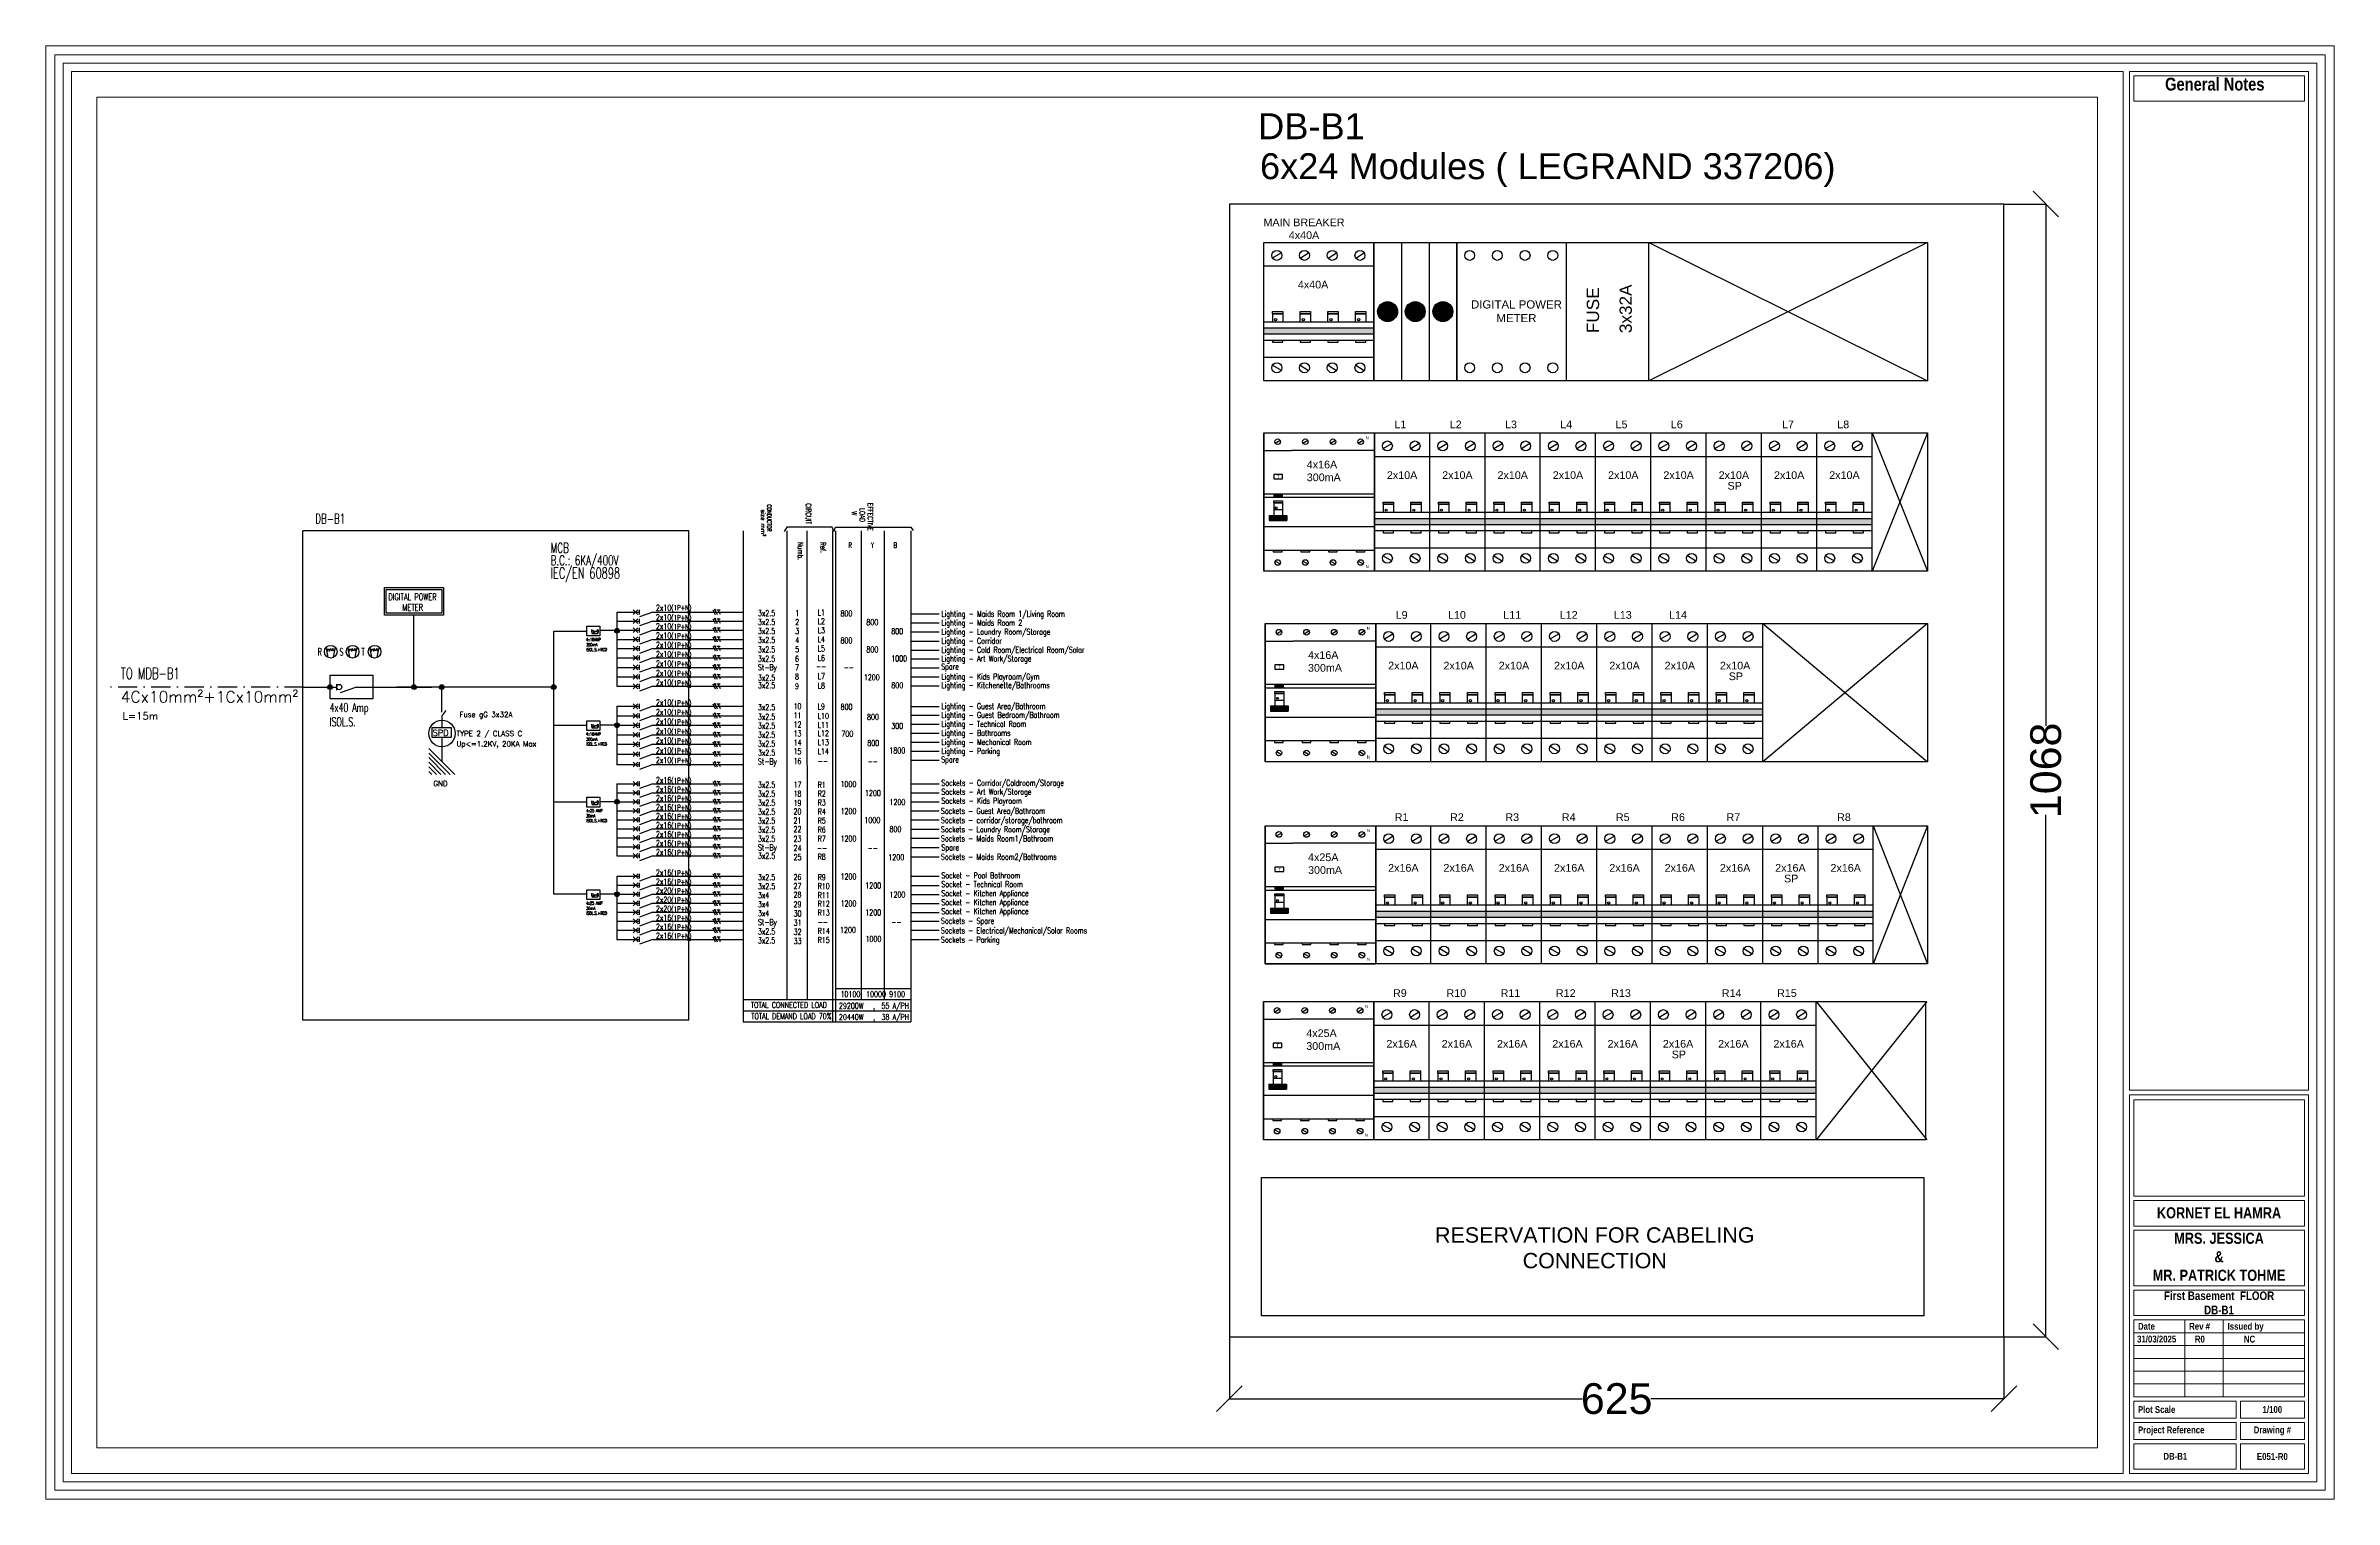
# Model space of a CAD drawing. Header units: inches. Extents: x 1476668 to 1566069, y 38384 to 95134.
import ezdxf

# ---------------------------------------------------------------- set-up
doc = ezdxf.new("R2010")
doc.units = ezdxf.units.IN
doc.header["$LTSCALE"] = 1000
doc.header["$MEASUREMENT"] = 0
for name, pattern in [('C', [1, 0.5, 0, 0.5]), ('COLD', [1.3, 0.75, -0.25, 0.05, -0.25]), ('CONTINOUS', [0])]:
    doc.linetypes.add(name, pattern=pattern)
for name, color, linetype in [('BES_Hatch', 7, 'Continuous'), ('E0 - G - Panel', 1, 'Continuous'), ('E1 - L - Dimensions', 30, 'Continuous'), ('E_PanelBoard', 7, 'Continuous'), ('E_POWERRISER', 7, 'Continuous'), ('PANEL BOARDS', 7, 'Continuous')]:
    doc.layers.add(name, color=color, linetype=linetype)
for name, color, linetype, lineweight in [('SAS-ANOTATION-01', 150, 'Continuous', 9), ('SAS-CMU', 30, 'Continuous', 20), ('SAS-PAPER FRAME', 122, 'Continuous', 18)]:
    doc.layers.add(name, color=color, linetype=linetype, lineweight=lineweight)
doc.styles.add('ROMANS', font='ROMANS.shx')
doc.styles.get("Standard").update_dxf_attribs({"font": 'arial.ttf'})
doc.dimstyles.get("Standard").update_dxf_attribs({"dimtxt": 180, "dimasz": 100, "dimexe": 0.18, "dimexo": 0.0625, "dimgap": 0.09, "dimtad": 0, "dimdec": 0, "dimlfac": 0.1, "dimzin": 0, "dimdsep": 46, "dimtxsty": 'Standard', "dimblk": 'OBLIQUE', "dimcen": 0.09, "dimadec": 0, "dimazin": 0, "dimtfac": 1, "dimtdec": 0, "dimtofl": 0, "dimtmove": 0, "dimatfit": 3, "dimfxl": 1, "dimtolj": 1, "dimtzin": 0, "dimarcsym": 0})

# ---------------------------------------------------------------- blocks, each defined once
blk = doc.blocks.new('4x32')
for points in [[(4013, 2582), (0, 2582), (0, 2283), (4013, 2283)], [(5367, 2582), (1354, 2582), (1354, 2283), (5367, 2283)]]:
    blk.add_hatch(color=6).paths.add_polyline_path(points)
at = {"color": 6}
for p, q in [((0, 6750), (5367, 6750)), ((0, 0), (0, 6750)), ((5367, 0), (5367, 6750)), ((0, 5605), (1350, 5605)), ((426, 5993), (842, 6241)), ((1350, 5605), (2700, 5605)), ((1780, 5987), (2188, 6247)), ((2700, 5605), (5367, 5605)), ((3134, 5987), (3542, 6247)), ((4488, 5987), (4896, 6247)), ((427, 3375), (928, 3375)), ((928, 3375), (928, 2882)), ((1777, 2882), (1777, 3375)), ((1777, 3375), (2278, 3375)), ((2278, 3375), (2278, 2882)), ((3127, 2882), (3127, 3375)), ((3127, 3375), (3628, 3375)), ((3628, 3375), (3628, 2882)), ((4481, 2882), (4481, 3375)), ((4481, 3375), (4982, 3375)), ((4982, 3375), (4982, 2882)), ((0, 2882), (1350, 2882)), ((0, 2582), (5367, 2582)), ((0, 2283), (5367, 2283)), ((427, 3267), (928, 3267)), ((427, 3267), (427, 2882)), ((1350, 2882), (2700, 2882)), ((1777, 3267), (2278, 3267)), ((2700, 2882), (5367, 2882)), ((3127, 3267), (3628, 3267)), ((4481, 3267), (4982, 3267)), ((0, 1983), (1350, 1983)), ((0, 1145), (1350, 1145)), ((427, 1983), (427, 1879)), ((427, 1879), (928, 1879)), ((928, 1879), (928, 1983)), ((1350, 1983), (2700, 1983)), ((1350, 1145), (2700, 1145)), ((1777, 1983), (1777, 1879)), ((1777, 1879), (2278, 1879)), ((2278, 1879), (2278, 1983)), ((2700, 1983), (5367, 1983)), ((2700, 1145), (5367, 1145)), ((3127, 1983), (3127, 1879)), ((3127, 1879), (3628, 1879)), ((3628, 1879), (3628, 1983)), ((4481, 1983), (4481, 1879)), ((4481, 1879), (4982, 1879)), ((4982, 1879), (4982, 1983)), ((5367, 0), (0, 0)), ((426, 757), (842, 509)), ((1780, 763), (2188, 503)), ((3134, 763), (3542, 503)), ((4488, 763), (4896, 503))]:
    blk.add_line(p, q, dxfattribs=at)
for points in [[(427, 3375), (928, 3375), (928, 3267), (427, 3267)], [(1777, 3375), (2278, 3375), (2278, 3267), (1777, 3267)], [(3127, 3375), (3628, 3375), (3628, 3267), (3127, 3267)], [(4481, 3375), (4982, 3375), (4982, 3267), (4481, 3267)]]:
    blk.add_lwpolyline(points, close=True, dxfattribs=at)
for centre, radius in [((634, 6117), 242), ((1984, 6117), 242), ((3338, 6117), 242), ((4692, 6117), 242), ((575, 2982), 53.4), ((1925, 2982), 53.4), ((3275, 2982), 53.4), ((4629, 2982), 53.4), ((634, 633), 242), ((1984, 633), 242), ((3338, 633), 242), ((4692, 633), 242)]:
    blk.add_circle(centre, radius, dxfattribs=at)
at = {"color": 6, "lineweight": 35, "ltscale": 5, "insert": (1661, 4500), "char_height": 375, "width": 1388.73, "attachment_point": 7}
blk.add_mtext('4x40A', dxfattribs=at)
blk = doc.blocks.new('indicator lamp red')
at = {"layer": 'BES_Hatch', "linetype": 'CONTINOUS'}
h = blk.add_hatch(color=1, dxfattribs=at)
h.dxf.hatch_style = 1
edge = h.paths.add_edge_path()
edge.add_arc((675, 3375), 486, 0, 360)
at = {"color": 1, "ltscale": 5}
for p, q in [((0, 6750), (1350, 6750)), ((0, 6750), (0, 0)), ((1350, 6750), (1350, 0)), ((1350, 0), (0, 0))]:
    blk.add_line(p, q, dxfattribs=at)
at = {"layer": 'E1 - L - Dimensions', "color": 1, "linetype": 'CONTINOUS'}
blk.add_circle((675, 3375), 486, dxfattribs=at)
blk = doc.blocks.new('indicator lamp green')
at = {"layer": 'BES_Hatch', "linetype": 'CONTINOUS'}
h = blk.add_hatch(color=3, dxfattribs=at)
h.dxf.hatch_style = 1
edge = h.paths.add_edge_path()
edge.add_arc((675, 3375), 486, 0, 360)
at = {"color": 3, "ltscale": 5}
for p, q in [((0, 6750), (1350, 6750)), ((0, 6750), (0, 0)), ((1350, 6750), (1350, 0)), ((1350, 0), (0, 0))]:
    blk.add_line(p, q, dxfattribs=at)
at = {"layer": 'E1 - L - Dimensions', "color": 3, "linetype": 'CONTINOUS'}
blk.add_circle((675, 3375), 486, dxfattribs=at)
blk = doc.blocks.new('indicator lamp blue')
at = {"layer": 'BES_Hatch', "linetype": 'CONTINOUS'}
h = blk.add_hatch(color=5, dxfattribs=at)
h.dxf.hatch_style = 1
edge = h.paths.add_edge_path()
edge.add_arc((675, 3375), 486, 0, 360)
at = {"color": 5, "ltscale": 5}
for p, q in [((0, 6750), (1350, 6750)), ((0, 6750), (0, 0)), ((1350, 6750), (1350, 0)), ((1350, 0), (0, 0))]:
    blk.add_line(p, q, dxfattribs=at)
at = {"layer": 'E1 - L - Dimensions', "color": 5, "linetype": 'CONTINOUS'}
blk.add_circle((675, 3375), 486, dxfattribs=at)
blk = doc.blocks.new('4x10 300mA')
at = {"ltscale": 5}
h = blk.add_hatch(color=6, dxfattribs=at)
h.dxf.hatch_style = 1
h.paths.add_polyline_path([(890, 3648), (890, 3748), (499, 3748), (499, 3648)])
blk.add_hatch(color=6, dxfattribs=at).paths.add_polyline_path([(1126, 2729), (262, 2729), (262, 2474), (1126, 2474)])
at = {"color": 6, "ltscale": 5}
for p, q in [((0, 6750), (1350, 6750)), ((0, 6750), (0, 0)), ((1350, 6750), (2700, 6750)), ((2700, 6750), (4050, 6750)), ((4050, 6750), (5400, 6750)), ((5400, 6750), (5400, 0)), ((0, 5893), (1350, 5893)), ((557, 6252), (793, 6392)), ((2700, 5893), (1350, 5893)), ((1907, 6252), (2143, 6392)), ((4050, 5893), (2700, 5893)), ((3257, 6252), (3493, 6392)), ((5400, 5893), (4050, 5893)), ((4607, 6252), (4843, 6392)), ((0, 3787), (5400, 3787)), ((0, 3609), (5400, 3609)), ((907, 3431), (907, 2729)), ((262, 2729), (1126, 2729)), ((262, 2729), (262, 2474)), ((262, 2474), (1126, 2474)), ((481, 3339), (481, 2729)), ((481, 3339), (907, 3339)), ((481, 3339), (481, 2729)), ((481, 3013), (907, 3013)), ((1126, 2729), (1126, 2474)), ((0, 2178), (5400, 2178)), ((0, 1033), (1350, 1033)), ((1350, 0), (0, 0)), ((462, 1033), (462, 945)), ((462, 945), (888, 945)), ((557, 498), (793, 358)), ((888, 945), (888, 1033)), ((1350, 1033), (2700, 1033)), ((2700, 0), (1350, 0)), ((1812, 1033), (1812, 945)), ((1812, 945), (2238, 945)), ((1907, 498), (2143, 358)), ((2238, 945), (2238, 1033)), ((2700, 1033), (4050, 1033)), ((4050, 0), (2700, 0)), ((3162, 1033), (3162, 945)), ((3162, 945), (3588, 945)), ((3257, 498), (3493, 358)), ((3588, 945), (3588, 1033)), ((4050, 1033), (5400, 1033)), ((5400, 0), (4050, 0)), ((4512, 1033), (4512, 945)), ((4512, 945), (4938, 945)), ((4607, 498), (4843, 358)), ((4938, 945), (4938, 1033))]:
    blk.add_line(p, q, dxfattribs=at)
for points in [[(481, 4512), (907, 4512), (907, 4728), (481, 4728)], [(481, 3431), (907, 3431), (907, 3339), (481, 3339)], [(499, 3748), (890, 3748), (890, 3648), (499, 3648)]]:
    blk.add_lwpolyline(points, close=True, dxfattribs=at)
for centre, radius in [((675, 6322), 137), ((2025, 6322), 137), ((3375, 6322), 137), ((4725, 6322), 137), ((607, 3097), 45.4), ((607, 3097), 45.4), ((675, 428), 137), ((2025, 428), 137), ((3375, 428), 137), ((4725, 428), 137)]:
    blk.add_circle(centre, radius, dxfattribs=at)
at = {"color": 6}
for s, insert, char_height, width, attachment_point in [('N', (5118, 6593), 150, 158.31, 3), ('4x16A\\P300mA', (2096, 5397), 375, 1504.83, 1), ('N', (5118, 157), 150, 158.31, 9)]:
    blk.add_mtext(s, dxfattribs=dict(at, insert=insert, char_height=char_height, width=width, attachment_point=attachment_point))
at = {"color": 6, "ltscale": 5, "insert": (634, 4692), "char_height": 150, "width": 158.31, "attachment_point": 1}
blk.add_mtext('T', dxfattribs=at)
blk = doc.blocks.new('2x10')
blk.add_hatch(color=6).paths.add_polyline_path([(2700, 2283), (2700, 2582), (0, 2582), (0, 2283)])
at = {"color": 6}
for p, q in [((0, 6750), (2700, 6750)), ((0, 0), (0, 6750)), ((2700, 0), (2700, 6750)), ((0, 5605), (1350, 5605)), ((426, 5993), (842, 6241)), ((1350, 5605), (2700, 5605)), ((1780, 5987), (2188, 6247)), ((427, 3375), (928, 3375)), ((928, 3375), (928, 2882)), ((1777, 2882), (1777, 3375)), ((1777, 3375), (2278, 3375)), ((2278, 3375), (2278, 2882)), ((0, 2882), (1350, 2882)), ((0, 2582), (2700, 2582)), ((0, 2283), (2700, 2283)), ((427, 3267), (928, 3267)), ((427, 3267), (427, 2882)), ((1350, 2882), (2700, 2882)), ((1777, 3267), (2278, 3267)), ((0, 1983), (1350, 1983)), ((0, 1145), (1350, 1145)), ((427, 1983), (427, 1879)), ((427, 1879), (928, 1879)), ((928, 1879), (928, 1983)), ((1350, 1983), (2700, 1983)), ((1350, 1145), (2700, 1145)), ((1777, 1983), (1777, 1879)), ((1777, 1879), (2278, 1879)), ((2278, 1879), (2278, 1983)), ((2700, 0), (0, 0)), ((426, 757), (842, 509)), ((1780, 763), (2188, 503))]:
    blk.add_line(p, q, dxfattribs=at)
for points in [[(427, 3375), (928, 3375), (928, 3267), (427, 3267)], [(1777, 3375), (2278, 3375), (2278, 3267), (1777, 3267)]]:
    blk.add_lwpolyline(points, close=True, dxfattribs=at)
for centre, radius in [((634, 6117), 242), ((1984, 6117), 242), ((575, 2982), 53.4), ((1925, 2982), 53.4), ((634, 633), 242), ((1984, 633), 242)]:
    blk.add_circle(centre, radius, dxfattribs=at)
at = {"color": 6, "lineweight": 35, "ltscale": 5, "insert": (609, 4500), "char_height": 375, "width": 1504.83, "attachment_point": 7}
blk.add_mtext('2x10A', dxfattribs=at)
blk = doc.blocks.new('POWER METER')
at = {"color": 6}
for p, q in [((0, 6750), (5367, 6750)), ((0, 0), (0, 6750)), ((5367, 0), (5367, 6750)), ((5367, 0), (0, 0))]:
    blk.add_line(p, q, dxfattribs=at)
for centre in [(634, 6117), (1984, 6117), (3338, 6117), (4692, 6117), (634, 633), (1984, 633), (3338, 633), (4692, 633)]:
    blk.add_circle(centre, 242, dxfattribs=at)
at = {"color": 6, "lineweight": 35, "ltscale": 5, "insert": (-145, 2860), "char_height": 400, "width": 6123.44, "attachment_point": 7}
blk.add_mtext('\\pxqc;DIGITAL POWER METER', dxfattribs=at)
blk = doc.blocks.new('FUSE 3X32')
at = {"color": 6}
for p, q in [((0, 6750), (4013, 6750)), ((0, 0), (0, 6750)), ((4013, 0), (4013, 6750)), ((4013, 0), (0, 0))]:
    blk.add_line(p, q, dxfattribs=at)
at = {"color": 6, "lineweight": 35, "ltscale": 5, "char_height": 600, "width": 2407.73, "attachment_point": 7, "rotation": 90}
for s, insert in [('FUSE', (1594, 2323)), ('3x32A', (3192, 2323))]:
    blk.add_mtext(s, dxfattribs=dict(at, insert=insert))
blk = doc.blocks.new('_Oblique')
at = {"color": 0, "linetype": 'ByBlock', "lineweight": -2}
blk.add_line((-0.5, -0.5), (0.5, 0.5), dxfattribs=at)
blk = doc.blocks.new('*D13')
at = {"layer": 'Defpoints', "color": 0, "linetype": 'CONTINOUS', "transparency": 16777216}
for p in [(1522906, 44730), (1553166, 44730), (1553166, 42304)]:
    blk.add_point(p, dxfattribs=at)
at = {"layer": 'E1 - L - Dimensions', "color": 0, "linetype": 'CONTINOUS', "lineweight": -2, "transparency": 16777216}
for p, q in [((1522906, 44730), (1522906, 42304)), ((1553166, 44730), (1553166, 42304)), ((1522906, 42304), (1536703, 42304)), ((1553166, 42304), (1539370, 42304))]:
    blk.add_line(p, q, dxfattribs=at)
at = {"layer": 'E1 - L - Dimensions', "color": 0, "linetype": 'CONTINOUS', "lineweight": -2, "transparency": 16777216, "xscale": 1000, "yscale": 1000, "zscale": 1000, "rotation": 180}
blk.add_blockref('_Oblique', (1522906, 42304), dxfattribs=at)
at = {"layer": 'E1 - L - Dimensions', "color": 0, "linetype": 'CONTINOUS', "lineweight": -2, "transparency": 16777216, "xscale": 1000, "yscale": 1000, "zscale": 1000}
blk.add_blockref('_Oblique', (1553166, 42304), dxfattribs=at)
at = {"layer": 'E1 - L - Dimensions', "color": 0, "linetype": 'CONTINOUS', "transparency": 16777216, "insert": (1538036, 42304), "char_height": 1200, "attachment_point": 5}
blk.add_mtext('\\A1;625', dxfattribs=at)
blk = doc.blocks.new('*D14')
at = {"layer": 'Defpoints', "color": 0, "linetype": 'CONTINOUS', "transparency": 16777216}
for p in [(1553166, 88954), (1553166, 44730), (1554803, 44730)]:
    blk.add_point(p, dxfattribs=at)
at = {"layer": 'E1 - L - Dimensions', "color": 0, "linetype": 'CONTINOUS', "lineweight": -2, "transparency": 16777216}
for p, q in [((1553166, 88954), (1554803, 88954)), ((1554803, 88954), (1554803, 68579)), ((1554803, 44730), (1554803, 65106)), ((1553166, 44730), (1554803, 44730))]:
    blk.add_line(p, q, dxfattribs=at)
at = {"layer": 'E1 - L - Dimensions', "color": 0, "linetype": 'CONTINOUS', "lineweight": -2, "transparency": 16777216, "xscale": 1000, "yscale": 1000, "zscale": 1000}
for p, rotation in [((1554803, 88954), 90), ((1554803, 44730), 270)]:
    blk.add_blockref('_Oblique', p, dxfattribs=dict(at, rotation=rotation))
at = {"layer": 'E1 - L - Dimensions', "color": 0, "linetype": 'CONTINOUS', "transparency": 16777216, "insert": (1554803, 66842), "char_height": 1200, "attachment_point": 5, "rotation": 90}
blk.add_mtext('\\A1;1068', dxfattribs=at)
blk = doc.blocks.new('4x25 300mA')
at = {"ltscale": 5}
h = blk.add_hatch(color=6, dxfattribs=at)
h.dxf.hatch_style = 1
h.paths.add_polyline_path([(1525014, 61238), (1525014, 61318), (1524701, 61318), (1524701, 61238)])
blk.add_hatch(color=6, dxfattribs=at).paths.add_polyline_path([(1525203, 60502), (1524512, 60502), (1524512, 60299), (1525203, 60299)])
at = {"color": 6, "ltscale": 5}
for p, q in [((1524302, 63719), (1525382, 63719)), ((1524302, 63719), (1524302, 58319)), ((1525382, 63719), (1526462, 63719)), ((1526462, 63719), (1527542, 63719)), ((1527542, 63719), (1528622, 63719)), ((1528622, 63719), (1528622, 58319)), ((1524302, 63034), (1525382, 63034)), ((1524748, 63320), (1524937, 63433)), ((1526462, 63034), (1525382, 63034)), ((1525828, 63320), (1526017, 63433)), ((1527542, 63034), (1526462, 63034)), ((1526908, 63320), (1527097, 63433)), ((1528622, 63034), (1527542, 63034)), ((1527988, 63320), (1528177, 63433)), ((1524302, 61349), (1528622, 61349)), ((1524302, 61207), (1528622, 61207)), ((1524687, 60991), (1524687, 60502)), ((1524687, 60991), (1525028, 60991)), ((1524687, 60991), (1524687, 60502)), ((1525028, 61064), (1525028, 60502)), ((1524302, 60062), (1528622, 60062)), ((1524512, 60502), (1525203, 60502)), ((1524512, 60502), (1524512, 60299)), ((1524512, 60299), (1525203, 60299)), ((1524687, 60729), (1525028, 60729)), ((1525203, 60502), (1525203, 60299)), ((1524302, 59146), (1525382, 59146)), ((1524672, 59146), (1524672, 59075)), ((1524672, 59075), (1525013, 59075)), ((1525013, 59075), (1525013, 59146)), ((1525382, 59146), (1526462, 59146)), ((1525752, 59146), (1525752, 59075)), ((1525752, 59075), (1526093, 59075)), ((1526093, 59075), (1526093, 59146)), ((1526462, 59146), (1527542, 59146)), ((1526832, 59146), (1526832, 59075)), ((1526832, 59075), (1527173, 59075)), ((1527173, 59075), (1527173, 59146)), ((1527542, 59146), (1528622, 59146)), ((1527912, 59146), (1527912, 59075)), ((1527912, 59075), (1528253, 59075)), ((1528253, 59075), (1528253, 59146)), ((1525382, 58319), (1524302, 58319)), ((1524748, 58718), (1524937, 58606)), ((1526462, 58319), (1525382, 58319)), ((1525828, 58718), (1526017, 58606)), ((1527542, 58319), (1526462, 58319)), ((1526908, 58718), (1527097, 58606)), ((1528622, 58319), (1527542, 58319)), ((1527988, 58718), (1528177, 58606))]:
    blk.add_line(p, q, dxfattribs=at)
for points in [[(1524687, 61929), (1525028, 61929), (1525028, 62101), (1524687, 62101)], [(1524687, 61064), (1525028, 61064), (1525028, 60991), (1524687, 60991)], [(1524701, 61318), (1525014, 61318), (1525014, 61238), (1524701, 61238)]]:
    blk.add_lwpolyline(points, close=True, dxfattribs=at)
for centre, radius in [((1524842, 63377), 110), ((1525922, 63377), 110), ((1527002, 63377), 110), ((1528082, 63377), 110), ((1524788, 60797), 36.3), ((1524788, 60797), 36.3), ((1524842, 58662), 110), ((1525922, 58662), 110), ((1527002, 58662), 110), ((1528082, 58662), 110)]:
    blk.add_circle(centre, radius, dxfattribs=at)
at = {"color": 6}
for s, insert, char_height, width, attachment_point in [('N', (1528397, 63593), 120, 126.65, 3), ('4x25A\\P300mA', (1525980, 62637), 300, 1203.87, 1), ('N', (1528397, 58445), 120, 126.65, 9)]:
    blk.add_mtext(s, dxfattribs=dict(at, insert=insert, char_height=char_height, width=width, attachment_point=attachment_point))
at = {"color": 6, "ltscale": 5, "insert": (1524810, 62073), "char_height": 120, "width": 126.65, "attachment_point": 1}
blk.add_mtext('T', dxfattribs=at)
blk = doc.blocks.new('CB1')
for p, q in [((0, 0), (0.472, 0)), ((0.442, -0.05), (0.342, 0.05)), ((0.342, -0.05), (0.442, 0.05)), ((0.472, -0.05), (0.472, 0.05)), ((0.756, 0), (0.472, -0.103)), ((0.756, 0), (2.645, 0)), ((2.011, 0.05), (2.061, -0.05)), ((2.051, 0.05), (2.101, -0.05)), ((2.096, 0.05), (2.166, 0.05)), ((2.171, -0.05), (2.121, 0.05))]:
    blk.add_line(p, q)
at = {"ltscale": 0.5}
blk.add_line((2.645, 0), (2.645, -0.189), dxfattribs=at)
for points, const_width in [([(1.516, -0.015, 1), (1.516, 0.015, 1)], 0.03), ([(2.051, 0.045, 1), (2.051, 0.055, 1)], 0.01)]:
    blk.add_lwpolyline(points, format="xyb", close=True, dxfattribs=dict(const_width=const_width))
for centre, radius in [((1.516, 0), 0.03), ((2.051, 0.05), 0.01)]:
    blk.add_circle(centre, radius)
blk = doc.blocks.new('SW')
for p, q in [((0, 0), (0.437, 0)), ((0.7, 0), (1.401, 0)), ((0.845, 0), (0.918, 0)), ((0.7, 0), (0.486, -0.078))]:
    blk.add_line(p, q)
at = {"linetype": 'Continuous'}
blk.add_line((0.437, 0.04), (0.437, -0.04), dxfattribs=at)
blk.add_circle((0.472, 0), 0.035, dxfattribs=at)
blk = doc.blocks.new('2X16')
blk.add_hatch(color=6).paths.add_polyline_path([(2700, 2283), (2700, 2582), (0, 2582), (0, 2283)])
at = {"color": 6}
for p, q in [((0, 6750), (2700, 6750)), ((0, 0), (0, 6750)), ((2700, 0), (2700, 6750)), ((0, 5605), (1350, 5605)), ((426, 5993), (842, 6241)), ((1350, 5605), (2700, 5605)), ((1780, 5987), (2188, 6247)), ((427, 3375), (928, 3375)), ((928, 3375), (928, 2882)), ((1777, 2882), (1777, 3375)), ((1777, 3375), (2278, 3375)), ((2278, 3375), (2278, 2882)), ((0, 2882), (1350, 2882)), ((0, 2582), (2700, 2582)), ((0, 2283), (2700, 2283)), ((427, 3267), (928, 3267)), ((427, 3267), (427, 2882)), ((1350, 2882), (2700, 2882)), ((1777, 3267), (2278, 3267)), ((0, 1983), (1350, 1983)), ((0, 1145), (1350, 1145)), ((427, 1983), (427, 1879)), ((427, 1879), (928, 1879)), ((928, 1879), (928, 1983)), ((1350, 1983), (2700, 1983)), ((1350, 1145), (2700, 1145)), ((1777, 1983), (1777, 1879)), ((1777, 1879), (2278, 1879)), ((2278, 1879), (2278, 1983)), ((2700, 0), (0, 0)), ((426, 757), (842, 509)), ((1780, 763), (2188, 503))]:
    blk.add_line(p, q, dxfattribs=at)
for points in [[(427, 3375), (928, 3375), (928, 3267), (427, 3267)], [(1777, 3375), (2278, 3375), (2278, 3267), (1777, 3267)]]:
    blk.add_lwpolyline(points, close=True, dxfattribs=at)
for centre, radius in [((634, 6117), 242), ((1984, 6117), 242), ((575, 2982), 53.4), ((1925, 2982), 53.4), ((634, 633), 242), ((1984, 633), 242)]:
    blk.add_circle(centre, radius, dxfattribs=at)
at = {"color": 6, "lineweight": 35, "ltscale": 5, "insert": (609, 4500), "char_height": 375, "width": 1504.83, "attachment_point": 7}
blk.add_mtext('2x16A', dxfattribs=at)

msp = doc.modelspace()

# ---------------------------------------------------------------- hatches: boundary and pattern name
at = {"layer": 'E_PanelBoard'}
h = msp.add_hatch(color=256, dxfattribs=at)
h.dxf.hatch_style = 1
edge = h.paths.add_edge_path()
edge.add_arc((1498980.7, 72293.5), 91.6, 0, 360)
h = msp.add_hatch(color=256, dxfattribs=at)
h.dxf.hatch_style = 1
edge = h.paths.add_edge_path()
edge.add_arc((1487772.3, 70094.3), 91.6, 0, 360)
h = msp.add_hatch(color=256, dxfattribs=at)
h.dxf.hatch_style = 1
edge = h.paths.add_edge_path()
edge.add_arc((1491052.9, 70094.3), 91.6, 0, 360)
h = msp.add_hatch(color=256, dxfattribs=at)
h.dxf.hatch_style = 1
edge = h.paths.add_edge_path()
edge.add_arc((1492138.3, 70094.3), 91.6, 0, 360)
h = msp.add_hatch(color=256, dxfattribs=at)
h.dxf.hatch_style = 1
edge = h.paths.add_edge_path()
edge.add_arc((1496512.3, 70094.3), 91.6, 0, 360)
h = msp.add_hatch(color=256, dxfattribs=at)
h.dxf.hatch_style = 1
edge = h.paths.add_edge_path()
edge.add_arc((1498980.7, 68601.8), 91.6, 0, 360)
h = msp.add_hatch(color=256, dxfattribs=at)
h.dxf.hatch_style = 1
edge = h.paths.add_edge_path()
edge.add_arc((1498981.2, 65616.4), 91.6, 0, 360)
h = msp.add_hatch(color=256, dxfattribs=at)
h.dxf.hatch_style = 1
edge = h.paths.add_edge_path()
edge.add_arc((1498981.2, 62003.9), 91.6, 0, 360)

# ---------------------------------------------------------------- linework, layer by layer
at = {"layer": 'E0 - G - Panel', "color": 2, "ltscale": 100}
for p, q in [((1539291.7, 87454.4), (1550173.6, 82054.4)), ((1550173.6, 87454.4), (1539291.7, 82054.4)), ((1548013.6, 80016), (1550173.6, 74616)), ((1550173.6, 80016), (1548013.6, 74616)), ((1543742.5, 72577.7), (1550173.6, 67177.7)), ((1550173.6, 72577.7), (1543742.5, 67177.7)), ((1548062.5, 64681.3), (1550173.6, 59281.3)), ((1550173.6, 64681.3), (1548062.5, 59281.3)), ((1545834.3, 57811.3), (1550154.3, 52411.3)), ((1550154.3, 57811.3), (1545834.3, 52411.3))]:
    msp.add_line(p, q, dxfattribs=at)
for points in [[(1524253.6, 87454.4), (1550173.6, 87454.4), (1550173.6, 82054.4), (1524253.6, 82054.4)], [(1524253.6, 80016), (1550173.6, 80016), (1550173.6, 74616), (1524253.6, 74616)], [(1524302.5, 72577.7), (1550173.6, 72577.7), (1550173.6, 67177.7), (1524302.5, 67177.7)], [(1524302.5, 64681.3), (1550173.6, 64681.3), (1550173.6, 59281.3), (1524302.5, 59281.3)], [(1524234.3, 57811.3), (1550105.4, 57811.3), (1550105.4, 52411.3), (1524234.3, 52411.3)], [(1524166.1, 50941.3), (1550037.2, 50941.3), (1550037.2, 45541.3), (1524166.1, 45541.3)]]:
    msp.add_lwpolyline(points, close=True, dxfattribs=at)
at = {"layer": 'E_PanelBoard'}
for p, q in [((1486709.8, 57086.1), (1486709.8, 76196)), ((1503908.1, 76191.7), (1503907.7, 57028.1)), ((1505617.5, 76196), (1505617.5, 57893.2)), ((1506399.9, 76196), (1506408.2, 57893.2)), ((1507407.8, 76196), (1507407.8, 57028.1)), ((1507525.4, 76196), (1507525.4, 57028.1)), ((1508525.5, 76196), (1508525.5, 57893.2)), ((1509426.2, 76196), (1509426.2, 57893.2)), ((1510463.9, 76196), (1510463.9, 57028.1)), ((1491052.9, 70094.3), (1491052.9, 72905.4)), ((1511568.4, 72941.7), (1510504.1, 72941.7)), ((1510504.1, 72596.4), (1511568.4, 72596.4)), ((1497995, 72224.6), (1497995, 72336)), ((1498171.4, 72280.3), (1497995, 72165.1)), ((1498052.1, 72191), (1498231.5, 72191)), ((1498171.4, 72280.3), (1498197.7, 72280.3)), ((1498231.5, 72227.6), (1498231.5, 72191)), ((1498980.7, 72297), (1498316.7, 72297)), ((1510504.1, 72244.5), (1511568.4, 72244.5)), ((1510504.1, 71892.5), (1511568.4, 71892.5)), ((1510504.1, 71540.6), (1511568.4, 71540.6)), ((1510504.1, 71195.3), (1511568.4, 71195.3)), ((1510504.1, 70843.4), (1511568.4, 70843.4)), ((1490701.6, 70094.3), (1491749.8, 70094.3)), ((1510504.1, 70491.5), (1511568.4, 70491.5)), ((1510504.1, 70139.5), (1511568.4, 70139.5)), ((1510504.1, 69341), (1511568.4, 69341)), ((1510504.1, 68995.7), (1511568.4, 68995.7)), ((1497995, 68532.8), (1497995, 68644.2)), ((1498171.4, 68588.5), (1497995, 68473.4)), ((1498052.1, 68499.2), (1498231.5, 68499.2)), ((1498171.4, 68588.5), (1498197.7, 68588.5)), ((1498231.5, 68535.9), (1498231.5, 68499.2)), ((1498980.7, 68605.3), (1498316.7, 68605.3)), ((1510504.1, 68643.8), (1511568.4, 68643.8)), ((1510504.1, 68291.8), (1511568.4, 68291.8)), ((1492648.7, 66679.2), (1491627.9, 67700)), ((1492468.2, 66679.2), (1491627.9, 67519.5)), ((1492287.7, 66679.2), (1491627.9, 67339)), ((1492107.2, 66679.2), (1491627.9, 67158.4)), ((1510504.1, 67939.9), (1511568.4, 67939.9)), ((1510504.1, 67588), (1511568.4, 67588)), ((1510504.1, 67236.1), (1511568.4, 67236.1)), ((1491926.6, 66679.2), (1491627.9, 66977.9)), ((1491746.1, 66679.2), (1491627.9, 66797.4)), ((1498981.2, 66320.2), (1498981.2, 63504.9)), ((1511569.3, 66307.3), (1510505, 66307.3)), ((1497995.5, 65544), (1497995.5, 65655.4)), ((1498171.8, 65599.7), (1497995.5, 65484.5)), ((1498052.5, 65510.4), (1498232, 65510.4)), ((1498171.8, 65599.7), (1498198.1, 65599.7)), ((1498232, 65547), (1498232, 65510.4)), ((1498981.2, 65616.4), (1498317.2, 65616.4)), ((1510505, 65962), (1511569.3, 65962)), ((1510505, 65610.1), (1511569.3, 65610.1)), ((1511569.3, 65251.5), (1510505, 65251.5)), ((1511569.3, 64893), (1510505, 64893)), ((1511569.3, 64534.5), (1510505, 64534.5)), ((1511569.3, 64175.9), (1510505, 64175.9)), ((1511569.3, 63817.4), (1510505, 63817.4)), ((1498981.2, 62707.7), (1498981.2, 60244.3)), ((1511569.3, 63458.8), (1510505, 63458.8)), ((1511569.3, 62694.8), (1510505, 62694.8)), ((1497995.5, 61931.5), (1497995.5, 62042.9)), ((1498171.8, 61987.2), (1497995.5, 61872)), ((1498052.5, 61897.9), (1498232, 61897.9)), ((1498171.8, 61987.2), (1498198.1, 61987.2)), ((1498232, 61934.5), (1498232, 61897.9)), ((1498981.2, 62003.9), (1498317.2, 62003.9)), ((1510505, 62349.5), (1511569.3, 62349.5)), ((1510505, 61997.6), (1511569.3, 61997.6)), ((1510505, 61645.7), (1511569.3, 61645.7)), ((1510505, 61293.7), (1511569.3, 61293.7)), ((1511569.3, 60941.8), (1510505, 60941.8)), ((1511569.3, 60583.3), (1510505, 60583.3)), ((1511569.3, 60224.7), (1510505, 60224.7)), ((1507525.4, 58330.9), (1510463.9, 58330.9)), ((1503907.7, 57893.2), (1510463.9, 57893.2)), ((1503907.7, 57455.5), (1510463.9, 57455.5)), ((1503907.7, 57028.1), (1510463.9, 57028.1))]:
    msp.add_line(p, q, dxfattribs=at)
at = {"layer": 'E_PanelBoard', "color": 5}
for p, q in [((1501794.6, 57086.1), (1501794.6, 76191.7)), ((1501789.7, 57086.1), (1486706.3, 57086.1))]:
    msp.add_line(p, q, dxfattribs=at)
at = {"layer": 'E_PanelBoard', "color": 3, "linetype": 'COLD'}
for p, q in [((1486740.8, 70094.3), (1479181.7, 70094.3)), ((1492302.5, 69184.9), (1492138.3, 68970.1)), ((1492138.3, 68970.1), (1492138.3, 68511.1))]:
    msp.add_line(p, q, dxfattribs=at)
at = {"layer": 'E_PanelBoard', "linetype": 'Continuous'}
msp.add_line((1496512.3, 70094.3), (1490868.8, 70094.3), dxfattribs=at)
at = {"layer": 'E_PanelBoard', "color": 3}
for p, q in [((1492138.3, 69114), (1492138.3, 70094.3)), ((1492138.3, 68122.8), (1492138.3, 67189.6))]:
    msp.add_line(p, q, dxfattribs=at)
at = {"layer": 'E_PanelBoard', "color": 7}
msp.add_line((1503906.6, 64594.7), (1503906.6, 64242.8), dxfattribs=at)
at = {"layer": 'E_PanelBoard'}
for points in [[(1522906.5, 44730), (1553165.7, 44730), (1553165.7, 88954.4), (1522906.5, 88954.4)], [(1489897.3, 73979.7), (1492208.6, 73979.7), (1492208.6, 72905.4), (1489897.3, 72905.4)], [(1489968.3, 73908.7), (1492137.6, 73908.7), (1492137.6, 72976.4), (1489968.3, 72976.4)], [(1492508.8, 68122.8), (1491767.8, 68122.8), (1491767.8, 68511.1), (1492508.8, 68511.1)]]:
    msp.add_lwpolyline(points, close=True, dxfattribs=at)
at = {"layer": 'E_PanelBoard', "ltscale": 500}
for points in [[(1501794.6, 76191.7), (1486709.8, 76191.7)], [(1497801.7, 62011.4), (1496512.3, 62011.4), (1496512.3, 72280.3), (1497801.2, 72280.3)]]:
    msp.add_lwpolyline(points, dxfattribs=at)
at = {"layer": 'E_PanelBoard'}
for points in [[(1507461, 76164.4), (1507394.9, 76335.3), (1505614.5, 76335.3), (1505517.5, 76169.6)], [(1507461, 76164.4), (1507523.4, 76332.2), (1510465.6, 76332.2), (1510560, 76203.3)], [(1498980.3, 73023), (1498980.3, 70123)], [(1491626.5, 70094.3), (1490382.3, 70094.3)]]:
    msp.add_lwpolyline(points, dxfattribs=at)
at = {"layer": 'E_PanelBoard', "ltscale": 0.5}
for points in [[(1498316.7, 72090.9), (1497801.2, 72090.9), (1497801.2, 72469.7), (1498316.7, 72469.7)], [(1498316.7, 68399.2), (1497801.2, 68399.2), (1497801.2, 68777.9), (1498316.7, 68777.9)], [(1498317.2, 65410.3), (1497801.7, 65410.3), (1497801.7, 65789.1), (1498317.2, 65789.1)], [(1498317.2, 61797.8), (1497801.7, 61797.8), (1497801.7, 62176.6), (1498317.2, 62176.6)]]:
    msp.add_lwpolyline(points, close=True, dxfattribs=at)
at = {"layer": 'E_PanelBoard', "linetype": 'Continuous'}
msp.add_lwpolyline([(1487772.3, 70558.1), (1489445.2, 70558.1), (1489445.2, 69630.5), (1487772.3, 69630.5)], close=True, dxfattribs=at)
at = {"layer": 'E_PanelBoard', "ltscale": 100}
for points in [[(1498980.3, 69343.2), (1498980.2, 67062.5)], [(1497801.2, 68588.5), (1496512.3, 68588.5)], [(1497801.7, 65599.7), (1496512.3, 65599.7)]]:
    msp.add_lwpolyline(points, dxfattribs=at)
at = {"layer": 'E_PanelBoard', "linetype": 'Continuous'}
for centre in [(1498034, 72280.3), (1498034, 68588.5), (1498034.4, 65599.7), (1498034.4, 61987.2)]:
    msp.add_circle(centre, 39, dxfattribs=at)
at = {"layer": 'E_PanelBoard'}
for centre in [(1498980.7, 72293.5), (1487772.3, 70094.3), (1491052.9, 70094.3), (1492138.3, 70094.3), (1496512.3, 70094.3), (1498980.7, 68601.8), (1498981.2, 65616.4), (1498981.2, 62003.9)]:
    msp.add_circle(centre, 91.6, dxfattribs=at)
at = {"layer": 'E_PanelBoard', "color": 3}
msp.add_circle((1492147, 68282.2), 517.2, dxfattribs=at)
at = {"layer": 'E_PanelBoard', "extrusion": (0, 0, -1)}
for centre in [(1498231.5, 72280.3), (1498231.5, 68588.5), (1498232, 65599.7), (1498232, 61987.2)]:
    msp.add_ellipse(centre, major_axis=(0, -52.7), ratio=0.6434172, dxfattribs=at)
at = {"layer": 'PANEL BOARDS', "color": 3}
for p, q in [((1487695.3, 71250.5), (1487631.3, 71596.1)), ((1487631.3, 71596.1), (1487673.6, 71498)), ((1487673.6, 71498), (1487715.9, 71596.1)), ((1487715.9, 71596.1), (1487758.2, 71498)), ((1487758.2, 71498), (1487800.4, 71596.1)), ((1487842.7, 71498), (1487800.4, 71596.1)), ((1487885, 71596.1), (1487842.7, 71498)), ((1487927.3, 71498), (1487885, 71596.1)), ((1487905.6, 71250.5), (1487969.5, 71596.1)), ((1487969.5, 71596.1), (1487927.3, 71498))]:
    msp.add_line(p, q, dxfattribs=at)
at = {"layer": 'PANEL BOARDS', "color": 5}
for p, q in [((1488485, 71596.1), (1488527.3, 71498)), ((1488549, 71250.5), (1488485, 71596.1)), ((1488527.3, 71498), (1488569.6, 71596.1)), ((1488569.6, 71596.1), (1488611.8, 71498)), ((1488611.8, 71498), (1488654.1, 71596.1)), ((1488696.4, 71498), (1488654.1, 71596.1)), ((1488738.7, 71596.1), (1488696.4, 71498)), ((1488781, 71498), (1488738.7, 71596.1)), ((1488759.3, 71250.5), (1488823.2, 71596.1)), ((1488823.2, 71596.1), (1488781, 71498))]:
    msp.add_line(p, q, dxfattribs=at)
at = {"layer": 'PANEL BOARDS', "color": 20}
for p, q in [((1489343.4, 71596.1), (1489385.7, 71498)), ((1489407.3, 71250.5), (1489343.4, 71596.1)), ((1489385.7, 71498), (1489427.9, 71596.1)), ((1489427.9, 71596.1), (1489470.2, 71498)), ((1489470.2, 71498), (1489512.5, 71596.1)), ((1489554.8, 71498), (1489512.5, 71596.1)), ((1489597, 71596.1), (1489554.8, 71498)), ((1489639.3, 71498), (1489597, 71596.1)), ((1489617.6, 71250.5), (1489681.6, 71596.1)), ((1489681.6, 71596.1), (1489639.3, 71498))]:
    msp.add_line(p, q, dxfattribs=at)
at = {"layer": 'PANEL BOARDS', "color": 1}
for centre in [(1487800.4, 71475.2), (1488654.1, 71475.2), (1489512.5, 71475.2)]:
    msp.add_circle(centre, 248.1, dxfattribs=at)
at = {"layer": 'SAS-CMU', "color": 244, "true_color": 0x991b1e}
msp.add_lwpolyline([(1476668.6, 38383.5), (1566068.6, 38383.5), (1566068.6, 95133.5), (1476668.6, 95133.5)], close=True, dxfattribs=at)
at = {"layer": 'SAS-PAPER FRAME'}
for p, q in [((1558235.2, 45383.5), (1558235.2, 42383.5)), ((1564901.9, 45383.5), (1558235.2, 45383.5)), ((1564901.9, 44883.5), (1558235.2, 44883.5)), ((1564901.9, 44383.5), (1558235.2, 44383.5)), ((1564901.9, 43883.5), (1558235.2, 43883.5)), ((1564901.9, 43383.5), (1558235.2, 43383.5)), ((1564901.9, 42883.5), (1558235.2, 42883.5)), ((1558235.2, 42383.5), (1564901.9, 42383.5))]:
    msp.add_line(p, q, dxfattribs=at)
for points in [[(1477018.6, 38733.5), (1565718.6, 38733.5), (1565718.6, 94783.5), (1477018.6, 94783.5)], [(1477343.6, 39058.5), (1565393.6, 39058.5), (1565393.6, 94458.5), (1477343.6, 94458.5)], [(1477668.6, 39383.5), (1477668.6, 94133.5), (1557818.6, 94133.5), (1557818.6, 39383.5)], [(1558068.6, 94133.5), (1565068.6, 94133.5), (1565068.6, 54359), (1558068.6, 54359)], [(1564901.9, 92966.8), (1558235.2, 92966.8), (1558235.2, 93966.8), (1564901.9, 93966.8)], [(1478668.6, 40383.5), (1478668.6, 93133.5), (1556818.6, 93133.5), (1556818.6, 40383.5)], [(1558068.6, 39383.5), (1565068.6, 39383.5), (1565068.6, 54176), (1558068.6, 54176)], [(1564901.9, 49050.2), (1558235.2, 49050.2), (1558235.2, 50050.2), (1564901.9, 50050.2)], [(1564901.9, 46716.8), (1558235.2, 46716.8), (1558235.2, 48883.5), (1564901.9, 48883.5)], [(1564901.9, 45550.2), (1558235.2, 45550.2), (1558235.2, 46550.2), (1564901.9, 46550.2)], [(1558235.2, 41550.2), (1562235.2, 41550.2), (1562235.2, 42216.8), (1558235.2, 42216.8)], [(1564901.9, 41550.2), (1562401.9, 41550.2), (1562401.9, 42216.8), (1564901.9, 42216.8)], [(1558235.2, 40716.8), (1562235.2, 40716.8), (1562235.2, 41383.5), (1558235.2, 41383.5)], [(1564901.9, 40716.8), (1562401.9, 40716.8), (1562401.9, 41383.5), (1564901.9, 41383.5)], [(1558235.2, 39550.2), (1562235.2, 39550.2), (1562235.2, 40550.2), (1558235.2, 40550.2)], [(1564901.9, 39550.2), (1562401.9, 39550.2), (1562401.9, 40550.2), (1564901.9, 40550.2)]]:
    msp.add_lwpolyline(points, close=True, dxfattribs=at)
for points in [[(1558235.2, 50216.8), (1558235.2, 53983), (1564901.9, 53983), (1564901.9, 50216.8), (1558235.2, 50216.8)], [(1560235.2, 42383.5), (1560235.2, 45383.5)], [(1561735.2, 42383.5), (1561735.2, 45383.5)], [(1564901.9, 42383.5), (1564901.9, 45383.5)]]:
    msp.add_lwpolyline(points, dxfattribs=at)

# ---------------------------------------------------------------- block references
at = {"layer": 'E0 - G - Panel', "linetype": 'CONTINOUS', "xscale": 0.8, "yscale": 0.8, "zscale": 0.8}
for name, p in [('4x32', (1524253.6, 82054.4)), ('indicator lamp red', (1528547.4, 82054.4)), ('indicator lamp green', (1529627.4, 82054.4)), ('indicator lamp blue', (1530707.4, 82054.4)), ('POWER METER', (1531787.4, 82054.4)), ('FUSE 3X32', (1536081.2, 82054.4)), ('4x10 300mA', (1524253.6, 74616)), ('2x10', (1528573.6, 74616)), ('2x10', (1530733.6, 74616)), ('2x10', (1532893.6, 74616)), ('2x10', (1535053.6, 74616)), ('2x10', (1537213.6, 74616)), ('2x10', (1539373.6, 74616)), ('2x10', (1541533.6, 74616)), ('2x10', (1543693.6, 74616)), ('2x10', (1545853.6, 74616)), ('4x10 300mA', (1524302.5, 67177.7)), ('2x10', (1528622.5, 67177.7)), ('2x10', (1530782.5, 67177.7)), ('2x10', (1532942.5, 67177.7)), ('2x10', (1535102.5, 67177.7)), ('2x10', (1537262.5, 67177.7)), ('2x10', (1539422.5, 67177.7)), ('2x10', (1541582.5, 67177.7)), ('2X16', (1528622.5, 59281.3)), ('2X16', (1530782.5, 59281.3)), ('2X16', (1532942.5, 59281.3)), ('2X16', (1535102.5, 59281.3)), ('2X16', (1537262.5, 59281.3)), ('2X16', (1539422.5, 59281.3)), ('2X16', (1541582.5, 59281.3)), ('2X16', (1543742.5, 59281.3)), ('2X16', (1545902.5, 59281.3)), ('2X16', (1528554.3, 52411.3)), ('2X16', (1530714.3, 52411.3)), ('2X16', (1532874.3, 52411.3)), ('2X16', (1535034.3, 52411.3)), ('2X16', (1537194.3, 52411.3)), ('2X16', (1539354.3, 52411.3)), ('2X16', (1541514.3, 52411.3)), ('2X16', (1543674.3, 52411.3))]:
    msp.add_blockref(name, p, dxfattribs=at)
at = {"layer": 'E0 - G - Panel', "linetype": 'CONTINOUS'}
for p in [(0, 962), (-68.2, -5908)]:
    msp.add_blockref('4x25 300mA', p, dxfattribs=at)
at = {"layer": 'E_PanelBoard', "linetype": 'Continuous'}
for name, p, xscale, yscale, zscale in [('CB1', (1498980.3, 73023), 1862.779197126449, 1862.779197126449, 1862.779197126449), ('CB1', (1498980.3, 72671), 1862.779197126449, 1862.779197126449, 1862.779197126449), ('CB1', (1498980.3, 72319.1), 1862.779197126449, 1862.779197126449, 1862.779197126449), ('CB1', (1498980.3, 71957.8), 1862.779197126449, 1862.779197126449, 1862.779197126449), ('CB1', (1498980.3, 71596.5), 1862.779197126449, 1862.779197126449, 1862.779197126449), ('CB1', (1498980.3, 71235.1), 1862.779197126449, 1862.779197126449, 1862.779197126449), ('CB1', (1498980.3, 70864.4), 1862.779197126449, 1862.779197126449, 1862.779197126449), ('SW', (1486740.8, 70094.3), 2946.621073222078, 2946.621073222078, 2946.621073222078), ('CB1', (1498980.3, 70493.7), 1862.779197126449, 1862.779197126449, 1862.779197126449), ('CB1', (1498980.3, 70123), 1862.779197126449, 1862.779197126449, 1862.779197126449), ('CB1', (1498980.3, 69343.2), 1862.779197126449, 1862.779197126449, 1862.779197126449), ('CB1', (1498980.3, 68972.5), 1862.779197126449, 1862.779197126449, 1862.779197126449), ('CB1', (1498980.3, 68601.8), 1862.779197126449, 1862.779197126449, 1862.779197126449), ('CB1', (1498980.3, 68231.1), 1862.779197126449, 1862.779197126449, 1862.779197126449), ('CB1', (1498980.3, 67860.3), 1862.779197126449, 1862.779197126449, 1862.779197126449), ('CB1', (1498980.2, 67071.2), 1862.779197126449, 1862.779197126449, 1862.779197126449), ('CB1', (1498980.3, 67470.8), 1862.779197126449, 1862.779197126449, 1862.779197126449), ('CB1', (1498981.2, 66320.2), 1862.779197126449, 1862.779197126449, 1862.779197126449), ('CB1', (1498981.2, 65968.3), 1862.779197126449, 1862.779197126449, 1862.779197126449), ('CB1', (1498981.2, 65616.4), 1862.779197126449, 1862.779197126449, 1862.779197126449), ('CB1', (1498981.2, 65264.5), 1862.779197126449, 1862.779197126449, 1862.779197126449), ('CB1', (1498980.4, 64560.6), 1862.779197126449, 1862.779197126449, 1862.779197126449), ('CB1', (1498981.2, 64912.6), 1862.779197126449, 1862.779197126449, 1862.779197126449), ('CB1', (1498980.3, 63504.9), 1862.779197126449, 1862.779197126449, 1862.779197126449), ('CB1', (1498981.2, 64208.7), 1862.779197126449, 1862.779197126449, 1862.779197126449), ('CB1', (1498981.2, 63856.8), 1862.779197126449, 1862.779197126449, 1862.779197126449), ('CB1', (1498981.2, 62707.7), 1862.779197126449, 1862.779197126449, 1862.779197126449), ('CB1', (1498981.2, 62355.8), 1862.779197126449, 1862.779197126449, 1862.779197126449), ('CB1', (1498981.2, 62003.9), 1862.779197126449, 1862.779197126449, 1862.779197126449), ('CB1', (1498981.2, 61652), 1862.779197126449, 1862.779197126449, 1862.779197126449), ('CB1', (1498981.2, 61300), 1862.779197126449, 1862.779197126449, 1862.779197126449), ('CB1', (1498981.2, 60948.1), 1862.779197126449, 1862.779197126449, 1862.779197126449), ('CB1', (1498981.2, 60596.2), 1862.779197126449, 1862.779197126449, 1862.779197126449), ('CB1', (1498981.2, 60244.3), 1862.779197126449, 1862.779197126449, 1862.779197126449)]:
    msp.add_blockref(name, p, dxfattribs=dict(at, xscale=xscale, yscale=yscale, zscale=zscale))

# ---------------------------------------------------------------- texts
at = {"layer": 'E0 - G - Panel', "color": 3, "char_height": 300, "width": 480.145, "attachment_point": 7}
for insert in [(1542365.2, 77799), (1542414.1, 70360.7), (1544574.1, 62464.3), (1540185.9, 55594.3)]:
    msp.add_mtext('SP', dxfattribs=dict(at, insert=insert))
at = {"layer": 'E_PanelBoard', "color": 1, "linetype": 'C', "style": 'ROMANS', "width": 0.65}
for s, height, p in [('CONDUCTOR', 165.37, (1504850, 77227)), ('CIRCUIT', 205.63, (1506365.7, 77273.9)), ('W', 205.6, (1508153.8, 76958.6)), ('LOAD', 205.63, (1508465.2, 77084.9)), ('EFFECTIVE', 205.63, (1508776.6, 77286.1)), ('Numb.', 205.63, (1506048.5, 75759.4)), ('Ref.', 205.63, (1506937.6, 75759.4))]:
    msp.add_text(s, height=height, rotation=270, dxfattribs=at).set_placement(p)
for s, height, p in [('DB-B1', 386.23, (1487195.8, 76478)), ('B.C.: 6KA/400V', 386.234, (1496388.7, 74850.9)), ('MCB', 386.23, (1496393.7, 75337.8)), ('R', 205.6, (1508019.2, 75528.8)), ('Y', 205.6, (1508901, 75528.8)), ('B', 205.6, (1509780.7, 75528.8)), ('IEC/EN 60898', 429.149, (1496388.7, 74330.3)), ('(1P+N)', 197.44, (1501102.8, 73091.8)), ('2x10', 228.05, (1500506.2, 73076.2)), ('2x10', 228.05, (1500506.2, 72705.6)), ('2x10', 228.05, (1500506.2, 72353.6)), ('(1P+N)', 197.44, (1501102.8, 72705.6)), ('(1P+N)', 197.44, (1501102.8, 72353.6)), ('3x2.5', 228.05, (1504488.7, 72864.6)), ('3x2.5', 228.05, (1504488.7, 72519.3)), ('2', 228.1, (1505944.5, 72519.3)), ('1', 228.1, (1505944.5, 72864.6)), ('L1', 228.05, (1506820.7, 72894.3)), ('L2', 228.05, (1506820.7, 72549)), ('L3', 228.05, (1506820.7, 72197.1)), ('800', 228.05, (1507714.7, 72856.5)), ('800', 228.05, (1508726.6, 72511.2)), ('Lighting - Maids Room 1/Living Room', 228.054, (1511655.9, 72838.1)), ('Lighting - Maids Room 2', 228.054, (1511655.9, 72492.8)), ('4x16AMP', 121.47, (1497773.5, 71888.9)), ('300mA', 121.47, (1497773.6, 71686.1)), ('ISOL.S.+RCD', 121.47, (1497783.7, 71498)), ('2x10', 228.05, (1500506.2, 71992.3)), ('2x10', 228.05, (1500506.2, 71631)), ('(1P+N)', 197.44, (1501102.8, 71992.3)), ('(1P+N)', 197.44, (1501102.8, 71631)), ('3x2.5', 228.05, (1504488.7, 72167.4)), ('3x2.5', 228.05, (1504488.7, 71815.5)), ('3x2.5', 228.05, (1504488.7, 71444.7)), ('3', 228.1, (1505944.5, 72167.4)), ('4', 228.1, (1505944.5, 71815.5)), ('5', 228.1, (1505944.5, 71454.1)), ('L4', 228.05, (1506820.7, 71845.2)), ('L5', 228.05, (1506820.7, 71483.9)), ('800', 228.05, (1507714.7, 71800.7)), ('800', 228.05, (1508726.6, 71448.8)), ('800', 228.05, (1509696.5, 72159.3)), ('Lighting - Laundry Room/Storage', 228.054, (1511655.9, 72140.9)), ('Lighting - Corridor', 228.054, (1511655.9, 71788.9)), ('Lighting - Cold Room/Electrical Room/Solar', 228.054, (1511655.9, 71437)), ('TO MDB-B1', 441.99, (1479599.6, 70406.7)), ('2x10', 228.05, (1500506.2, 71269.7)), ('2x10', 228.05, (1500506.2, 70898.9)), ('2x10', 228.05, (1500506.2, 70528.2)), ('(1P+N)', 197.44, (1501102.8, 71269.7)), ('(1P+N)', 197.44, (1501102.8, 70898.9)), ('(1P+N)', 197.44, (1501102.8, 70528.2)), ('3x2.5', 228.05, (1504488.7, 71083.4)), ('St-By', 228.05, (1504490, 70750.3)), ('7', 228.1, (1505936.8, 70740.9)), ('6', 228.1, (1505936.8, 71083.3)), ('--', 228.05, (1506754.1, 70791.9)), ('L6', 228.05, (1506820.7, 71113.1)), ('L7', 228.05, (1506820.7, 70409.3)), ('--', 228.05, (1507837.3, 70741.3)), ('1000', 228.05, (1509696.5, 71096.9)), ('Spare', 228.05, (1511647.3, 70779.6)), ('Lighting - Art Work/Storage', 228.054, (1511655.9, 71091.7)), ('Lighting - Kids Playroom/Gym', 228.054, (1511655.9, 70387.9)), ('2x10', 228.05, (1500506.2, 70157.5)), ('(1P+N)', 197.44, (1501102.8, 70157.5)), ('3x2.5', 228.05, (1504488.7, 70342)), ('3x2.5', 228.05, (1504488.7, 70046.7)), ('8', 228.1, (1505936.8, 70389)), ('9', 228.1, (1505936.8, 70018.2)), ('L8', 228.05, (1506820.7, 70035.7)), ('1200', 228.05, (1508626.2, 70359.8)), ('800', 228.05, (1509700.1, 70047.6)), ('Lighting - Kitchenette/Bathrooms', 228.054, (1511655.9, 70052.1)), ('4x40 Amp', 340.35, (1487758.2, 69127.7)), ('ISOL.S.', 340.35, (1487758.2, 68563.8)), ('2x10', 228.05, (1500506.2, 69377.8)), ('2x10', 228.05, (1500506.2, 69007)), ('2x10', 228.05, (1500506.2, 68636.3)), ('(1P+N)', 197.44, (1501102.8, 69377.8)), ('(1P+N)', 197.44, (1501102.8, 69007)), ('(1P+N)', 197.44, (1501102.8, 68636.3)), ('3x2.5', 228.05, (1504488.7, 69191.5)), ('3x2.5', 228.05, (1504488.7, 68820.8)), ('10', 228.05, (1505878.8, 69229.4)), ('11', 228.05, (1505878.8, 68877.4)), ('L9', 228.05, (1506820.7, 69221.2)), ('L10', 228.05, (1506820.7, 68850.5)), ('800', 228.05, (1507718, 69209.4)), ('800', 228.05, (1508750, 68814.1)), ('Lighting - Guest Area/Bathroom', 228.054, (1511655.9, 69237.4)), ('Lighting - Guest Bedroom/Bathroom', 228.054, (1511655.9, 68892.1)), ('4x16AMP', 121.47, (1497773.5, 68197.2)), ('300mA', 121.47, (1497773.6, 67994.3)), ('2x10', 228.05, (1500506.2, 68265.6)), ('2x10', 228.05, (1500506.2, 67894.9)), ('(1P+N)', 197.44, (1501102.8, 68265.6)), ('(1P+N)', 197.44, (1501102.8, 67894.9)), ('3x2.5', 228.05, (1504488.7, 68468.9)), ('3x2.5', 228.05, (1504488.7, 68117.5)), ('3x2.5', 228.05, (1504488.7, 67765.6)), ('12', 228.05, (1505878.9, 68516.1)), ('13', 228.05, (1505878.9, 68164.2)), ('14', 228.05, (1505878.9, 67811.2)), ('L11', 228.05, (1506820.7, 68501.7)), ('L12', 228.05, (1506820.7, 68171.6)), ('L13', 228.05, (1506820.7, 67819.7)), ('700', 228.05, (1507749.4, 68157.9)), ('800', 228.05, (1508759.5, 67794.5)), ('300', 228.05, (1509696.4, 68462.2)), ('Lighting - Technical Room', 228.054, (1511655.9, 68540.2)), ('Lighting - Bathrooms', 228.054, (1511655.9, 68188.3)), ('Lighting - Mechanical Room', 228.054, (1511655.9, 67836.3)), ('ISOL.S.+RCD', 121.47, (1497783.7, 67806.3)), ('2x10', 228.05, (1500506.2, 67505.4)), ('2x10', 228.05, (1500506.1, 67126.4)), ('(1P+N)', 197.44, (1501102.7, 67126.4)), ('(1P+N)', 197.44, (1501102.8, 67505.4)), ('3x2.5', 228.05, (1504488.7, 67418.1)), ('St-By', 228.05, (1504490, 67074)), ('15', 228.05, (1505878.8, 67469.4)), ('16', 228.05, (1505878.8, 67090.4)), ('L14', 228.05, (1506820.7, 67470.2)), ('--', 228.05, (1506826.7, 67087)), ('--', 228.05, (1508775.5, 67082)), ('1800', 228.05, (1509622.9, 67504.9)), ('Spare', 228.05, (1511647.3, 67152.3)), ('Lighting - Parking', 228.054, (1511655.9, 67484.4)), ('2x16', 228.05, (1500507.1, 66348.2)), ('2x16', 228.05, (1500507.1, 65996.2)), ('(1P+N)', 197.44, (1501103.7, 66348.2)), ('(1P+N)', 197.44, (1501103.7, 65996.2)), ('3x2.5', 228.05, (1504489.6, 66166.3)), ('17', 228.05, (1505878.5, 66168.1)), ('R1', 228.05, (1506821.6, 66165.6)), ('1000', 228.05, (1507715.1, 66193.4)), ('Sockets - Corridor/Coldroom/Storage', 228.054, (1511656.3, 66239.1)), ('Sockets - Art Work/Storage', 228.054, (1511656.3, 65893.8)), ('4x25 AMP', 121.47, (1497774, 65208.3)), ('2x16', 228.05, (1500507.1, 65644.3)), ('2x16', 228.05, (1500507.1, 65292.4)), ('(1P+N)', 197.44, (1501103.7, 65644.3)), ('(1P+N)', 197.44, (1501103.7, 65292.4)), ('3x2.5', 228.05, (1504489.6, 65814.4)), ('3x2.5', 228.05, (1504491.2, 65462.5)), ('3x2.5', 228.05, (1504491.2, 65110.5)), ('20', 228.05, (1505878.5, 65121.5)), ('18', 228.05, (1505878.5, 65816.2)), ('19', 228.05, (1505878.5, 65454.9)), ('R2', 228.05, (1506821.6, 65820.3)), ('R3', 228.05, (1506821.6, 65468.3)), ('R4', 228.05, (1506821.6, 65116.4)), ('1200', 228.05, (1507715.1, 65137.7)), ('1200', 228.05, (1508669.9, 65841.5)), ('1200', 228.05, (1509627.7, 65489.6)), ('Sockets - Guest Area/Bathroom', 228.054, (1511638.6, 65142.7)), ('Sockets - Kids Playroom', 228.054, (1511656.3, 65541.9)), ('30mA', 121.47, (1497774.1, 65005.5)), ('ISOL.S.+RCD', 121.47, (1497784.2, 64817.4)), ('2x16', 228.05, (1500506.3, 64588.5)), ('2x16', 228.05, (1500507.1, 64940.5)), ('2x16', 228.05, (1500507.1, 64236.6)), ('(1P+N)', 197.44, (1501102.9, 64588.5)), ('(1P+N)', 197.44, (1501103.7, 64940.5)), ('(1P+N)', 197.44, (1501103.7, 64236.6)), ('3x2.5', 228.05, (1504489.6, 64758.6)), ('3x2.5', 228.05, (1504489.6, 64406.7)), ('22', 228.05, (1505878.5, 64432)), ('21', 228.05, (1505878.5, 64768.5)), ('R5', 228.05, (1506821.6, 64764.5)), ('R6', 228.05, (1506822.3, 64412.6)), ('1000', 228.05, (1508649.1, 64785.7)), ('800', 228.05, (1509627.7, 64433.8)), ('Sockets - corridor/storage/bathroom', 228.054, (1511638.6, 64784.2)), ('Sockets - Laundry Room/Storage', 228.054, (1511638.6, 64425.7)), ('2x16', 228.05, (1500506.2, 63532.8)), ('2x16', 228.05, (1500507.1, 63884.7)), ('(1P+N)', 197.44, (1501102.8, 63532.8)), ('(1P+N)', 197.44, (1501103.7, 63884.7)), ('St-By', 228.05, (1504490.6, 63714.6)), ('3x2.5', 228.05, (1504490.6, 63390.1)), ('3x2.5', 228.05, (1504491.2, 64054.8)), ('23', 228.05, (1505878.5, 64053.1)), ('24', 228.05, (1505880, 63693.6)), ('25', 228.05, (1505881.4, 63336.4)), ('--', 228.05, (1506795.3, 63697.2)), ('R7', 228.05, (1506821.5, 64060.6)), ('R8', 228.05, (1506821.7, 63356.8)), ('1200', 228.05, (1507715.1, 64062)), ('--', 228.05, (1508774.3, 63697.2)), ('1200', 228.05, (1509582.5, 63334.3)), ('Sockets - Maids Room1/Bathroom', 228.054, (1511638.6, 64067.1)), ('Sockets - Maids Room2/Bathrooms', 228.054, (1511638.6, 63350)), ('Spare', 228.05, (1511656.8, 63713.8)), ('2x16', 228.05, (1500507.1, 62735.6)), ('2x16', 228.05, (1500507.1, 62383.7)), ('(1P+N)', 197.44, (1501103.7, 62735.6)), ('(1P+N)', 197.44, (1501103.7, 62383.7)), ('3x2.5', 228.05, (1504489.6, 62553.8)), ('26', 228.05, (1505878.5, 62564.8)), ('R9', 228.05, (1506821.6, 62553)), ('1200', 228.05, (1507715.1, 62580.9)), ('Socket - Pool Bathroom', 228.054, (1511656.3, 62626.6)), ('4x25 AMP', 121.47, (1497774, 61595.8)), ('2x20', 228.05, (1500507.1, 62031.8)), ('2x20', 228.05, (1500507.1, 61679.9)), ('(1P+N)', 197.44, (1501103.7, 62031.8)), ('(1P+N)', 197.44, (1501103.7, 61679.9)), ('3x2.5', 228.05, (1504489.6, 62201.9)), ('3x4', 228.05, (1504489.6, 61498)), ('3x4', 228.05, (1504491.2, 61849.9)), ('28', 228.05, (1505878.5, 61875.3)), ('29', 228.05, (1505878.5, 61496.4)), ('27', 228.05, (1505878.5, 62211.8)), ('R10', 228.05, (1506821.6, 62207.7)), ('R11', 228.05, (1506821.6, 61855.8)), ('R12', 228.05, (1506821.6, 61523.8)), ('1200', 228.05, (1507715.1, 61531.8)), ('1200', 228.05, (1508682.6, 62229)), ('1200', 228.05, (1509627.7, 61877.1)), ('Socket - Technical Room', 228.054, (1511656.3, 62281.3)), ('Socket - Kitchen Appliance', 228.054, (1511656.3, 61929.4)), ('Socket - Kitchen Appliance', 228.054, (1511656.3, 61577.4)), ('30mA', 121.47, (1497774.1, 61393)), ('ISOL.S.+RCD', 121.47, (1497784.2, 61204.9)), ('2x16', 228.05, (1500506.3, 60976)), ('2x20', 228.05, (1500507.1, 61328)), ('2x16', 228.05, (1500507.1, 60624.1)), ('(1P+N)', 197.44, (1501102.9, 60976)), ('(1P+N)', 197.44, (1501103.7, 61328)), ('(1P+N)', 197.44, (1501103.7, 60624.1)), ('3x4', 228.05, (1504491.2, 61146.1)), ('St-By', 228.05, (1504491.2, 60799.3)), ('30', 228.05, (1505880, 61136.9)), ('31', 228.05, (1505881.4, 60779.7)), ('R13', 228.05, (1506821.6, 61171.8)), ('--', 228.05, (1506822.7, 60806.7)), ('1200', 228.05, (1508682.6, 61179.8)), ('--', 228.05, (1509697.8, 60808.3)), ('Sockets - Spare', 228.054, (1511638.6, 60851)), ('Socket - Kitchen Appliance', 228.054, (1511656.3, 61225.5)), ('2x16', 228.05, (1500506.3, 60272.2)), ('(1P+N)', 197.44, (1501102.9, 60272.2)), ('3x2.5', 228.05, (1504489.6, 60083.7)), ('3x2.5', 228.05, (1504491.2, 60435.6)), ('32', 228.05, (1505880, 60419.8)), ('33', 228.05, (1505881.4, 60062.6)), ('R14', 228.05, (1506821.6, 60454.7)), ('R15', 228.05, (1506821.6, 60102.8)), ('1200', 228.05, (1507696.1, 60496.2)), ('1000', 228.05, (1508691.6, 60144.3)), ('Sockets - Electrical/Mechanical/Solar Rooms', 228.054, (1511638.6, 60474.5)), ('Sockets - Parking', 228.054, (1511638.6, 60115.9)), ('10100', 228.05, (1507715.1, 57992.3)), ('10000', 228.05, (1508715.2, 57992.3)), ('9100', 228.05, (1509615.9, 57992.3)), ('TOTAL CONNECTED LOAD', 228.054, (1504214.2, 57566)), ('29200W   ,  55 A/PH', 228.054, (1507653.2, 57536))]:
    msp.add_text(s, height=height, dxfattribs=at).set_placement(p)
at = {"layer": 'E_PanelBoard', "color": 3, "linetype": 'C', "style": 'ROMANS', "width": 0.65}
for s, height, p in [('DIGITAL POWER', 261.898, (1490055.7, 73483.2)), ('METER', 261.9, (1490604, 73072.4)), ('TOTAL DEMAND LOAD 70%%%', 228.054, (1504228.5, 57127.5)), ('20440W   ,  38 A/PH', 228.054, (1507653.2, 57098.3))]:
    msp.add_text(s, height=height, dxfattribs=at).set_placement(p)
at = {"layer": 'E_PanelBoard', "color": 3, "linetype": 'Continuous', "style": 'ROMANS'}
for s, height, p in [('Fuse gG 3x32A', 201.612, (1492833.8, 68922.3)), ('SPD', 235.21, (1491782.9, 68190.5)), ('TYPE 2 / CLASS C', 201.612, (1492715.4, 68177.4)), ('Up<=1.2KV, 20KA Max', 201.612, (1492715.4, 67776.2)), ('GND', 201.61, (1491812.7, 66228.9))]:
    msp.add_text(s, height=height, dxfattribs=at).set_placement(p)
at = {"layer": 'E_PanelBoard', "attachment_point": 1}
for s, insert, char_height, width in [('\\pxqc;DB-B1 ', (1520865.6, 92498.8), 1012.5, 10496.04), ('\\pxqc;6x24 Modules ( LEGRAND 337206)', (1521869.8, 90938.5), 1012.5, 26949.529), ('\\pxqc;MAIN BREAKER 4x40A', (1524239.5, 88388.2), 300, 3164.869), ('\\pxqc;L1', (1529390.7, 80499.7), 300, 392.222), ('\\pxqc;L2', (1531550.7, 80499.7), 300, 392.222), ('\\pxqc;L3', (1533710.7, 80499.7), 300, 392.222), ('\\pxqc;L4', (1535870.7, 80499.7), 300, 392.222), ('\\pxqc;L5', (1538030.7, 80499.7), 300, 392.222), ('\\pxqc;L6', (1540190.7, 80499.7), 300, 392.222), ('\\pxqc;L7', (1544533.2, 80499.7), 300, 392.222), ('\\pxqc;L8', (1546691.2, 80499.7), 300, 392.222), ('\\pxqc;L9', (1529439.6, 73061.4), 300, 392.222), ('\\pxqc;L10', (1531599.6, 73061.4), 300, 392.222), ('\\pxqc;L11', (1533759.6, 73061.4), 300, 392.222), ('\\pxqc;L12', (1535919.6, 73061.4), 300, 486.987), ('\\pxqc;L13', (1538079.6, 73061.4), 300, 392.222), ('\\pxqc;L14', (1540239.6, 73061.4), 300, 392.222), ('\\pxqc;R1', (1529439.6, 65165), 300, 392.222), ('\\pxqc;R2', (1531599.6, 65165), 300, 392.222), ('\\pxqc;R3', (1533759.6, 65165), 300, 392.222), ('\\pxqc;R4', (1535919.6, 65165), 300, 486.987), ('\\pxqc;R5', (1538079.6, 65165), 300, 392.222), ('\\pxqc;R6', (1540239.6, 65165), 300, 392.222), ('\\pxqc;R7', (1542399.6, 65165), 300, 392.222), ('\\pxqc;R8', (1546719.6, 65165), 300, 392.222), ('\\pxqc;R9', (1529371.4, 58295), 300, 392.222), ('\\pxqc;R10', (1531531.4, 58295), 300, 486.987), ('\\pxqc;R11', (1533691.4, 58295), 300, 392.222), ('\\pxqc;R12', (1535851.4, 58295), 300, 392.222), ('\\pxqc;R13', (1538011.4, 58295), 300, 392.222), ('\\pxqc;R14', (1542331.4, 58295), 300, 392.222), ('\\pxqc;R15', (1544491.4, 58295), 300, 392.222), ('\\pxqc;RESERVATION FOR CABELING CONNECTION', (1529405.5, 49000), 600, 15550.707)]:
    msp.add_mtext(s, dxfattribs=dict(at, insert=insert, char_height=char_height, width=width))
at = {"layer": 'E_PanelBoard', "color": 1, "linetype": 'C', "insert": (1504776.7, 77027.5), "char_height": 165.37, "attachment_point": 1, "rotation": 270, "style": 'ROMANS'}
msp.add_mtext_dynamic_manual_height_columns('size mm²', width=3621.727, gutter_width=2031.9, heights=[0], dxfattribs=at)
at = {"layer": 'E_PanelBoard', "color": 1, "linetype": 'C', "insert": (1479599.6, 69934.2), "char_height": 441.993, "attachment_point": 1, "style": 'ROMANS'}
msp.add_mtext_dynamic_manual_height_columns('4Cx10mm²+1Cx10mm²', width=4182.888, gutter_width=2414.7, heights=[222.4], dxfattribs=at)
at = {"layer": 'PANEL BOARDS', "color": 3, "linetype": 'C', "style": 'ROMANS', "width": 0.65}
msp.add_text('R', height=286.8, dxfattribs=at).set_placement((1487288.4, 71326.5))
at = {"layer": 'PANEL BOARDS', "color": 5, "linetype": 'C', "style": 'ROMANS', "width": 0.65}
msp.add_text('S', height=286.8, dxfattribs=at).set_placement((1488142.1, 71326.5))
at = {"layer": 'PANEL BOARDS', "color": 1, "linetype": 'C', "style": 'ROMANS', "width": 0.65}
msp.add_text('T', height=286.8, dxfattribs=at).set_placement((1489000.4, 71326.5))
at = {"layer": 'SAS-ANOTATION-01', "attachment_point": 5}
for s, insert, char_height, width in [('{\\fArial Narrow|b1|i0|c0|p34;General Notes}', (1561401.9, 93633.5), 500, 20964.186), ('{\\fArial Narrow|b1|i0|c0|p34;\\H1.3x;KORNET EL HAMRA}', (1561568.6, 49562.2), 333.333, 20964.186), ('{\\fArial Narrow|b1|i0|c0|p34;\\H1.3x;MRS. JESSICA \\P& \\PMR. PATRICK TOHME}', (1561568.6, 47847.4), 333.333, 20964.186), ('{\\fArial Narrow|b1|i0|c0|p34;First Basement  FLOOR \\PDB-B1}', (1561568.6, 46050.2), 333.333, 20964.186), ('\\pxql;{\\fArial Narrow|b1|i0|c0|p34;31/03/2025}', (1559283.5, 44633.5), 266.667, 1833.333), ('\\pxql;{\\fArial Narrow|b1|i0|c0|p34;Date}', (1559318.6, 45133.5), 266.667, 1833.333), ('\\pxql;{\\fArial Narrow|b1|i0|c0|p34;Rev #}', (1561318.6, 45133.5), 266.667, 1833.333), ('\\pxql;{\\fArial Narrow|b1|i0|c0|p34;R0}', (1561540.1, 44633.5), 266.667, 1833.333), ('\\pxql;{\\fArial Narrow|b1|i0|c0|p34;Issued by}', (1563175.3, 45094.2), 266.667, 2546.829), ('\\pxqc;{\\fArial Narrow|b1|i0|c0|p34;NC}', (1562759.6, 44633.5), 266.667, 1833.333), ('\\pxql;{\\fArial Narrow|b1|i0|c0|p34;Plot Scale}', (1560318.6, 41883.5), 266.667, 3833.333), ('\\pxqc;{\\fArial Narrow|b1|i0|c0|p34;1/100}', (1563651.9, 41883.5), 266.667, 3833.333), ('\\pxql;{\\fArial Narrow|b1|i0|c0|p34;Project Reference}', (1560318.6, 41050.2), 266.667, 3833.333), ('\\pxqc;{\\fArial Narrow|b1|i0|c0|p34;Drawing #}', (1563651.9, 41050.2), 266.667, 3833.333), ('\\pxqc;{\\fArial Narrow|b1|i0|c0|p34;DB-B1}', (1559859.2, 40057.7), 266.667, 3833.333), ('\\pxqc,t9;{\\fArial Narrow|b1|i0|c0|p34;E051-R0}', (1563651.9, 40050.2), 266.667, 3833.333)]:
    msp.add_mtext(s, dxfattribs=dict(at, insert=insert, char_height=char_height, width=width))

# ---------------------------------------------------------------- dimensions: what is measured, and where the dimension line sits
at = {"layer": 'E1 - L - Dimensions', "linetype": 'CONTINOUS'}
dim = msp.add_linear_dim(base=(1554802.7, 44730), p1=(1553165.7, 88954.4), p2=(1553165.7, 44730), angle=90, text='1068', dimstyle='Standard', override={"dimtxt": 1200, "dimasz": 1000}, dxfattribs=at)
dim.commit()
dim.dimension.update_dxf_attribs({"geometry": '*D14', "text_midpoint": (1554802.7, 66842.2)})
dim = msp.add_linear_dim(base=(1553165.7, 42304), p1=(1522906.5, 44730), p2=(1553165.7, 44730), text='625', dimstyle='Standard', override={"dimtxt": 1200, "dimasz": 1000}, dxfattribs=at)
dim.commit()
dim.dimension.update_dxf_attribs({"geometry": '*D13', "text_midpoint": (1538036.1, 42304)})

# ---------------------------------------------------------------- next in the draw order: texts
at = {"layer": 'E_POWERRISER', "color": 0, "linetype": 'Continuous', "insert": (1479672.1, 69111.7), "char_height": 286.848, "attachment_point": 1, "bg_fill": 2}
msp.add_mtext_dynamic_manual_height_columns('{\\Fromans|c0;\\C1;L=15m}', width=5336.875, gutter_width=695.9, heights=[956.8], dxfattribs=at)

doc.saveas('drawing.dxf')
